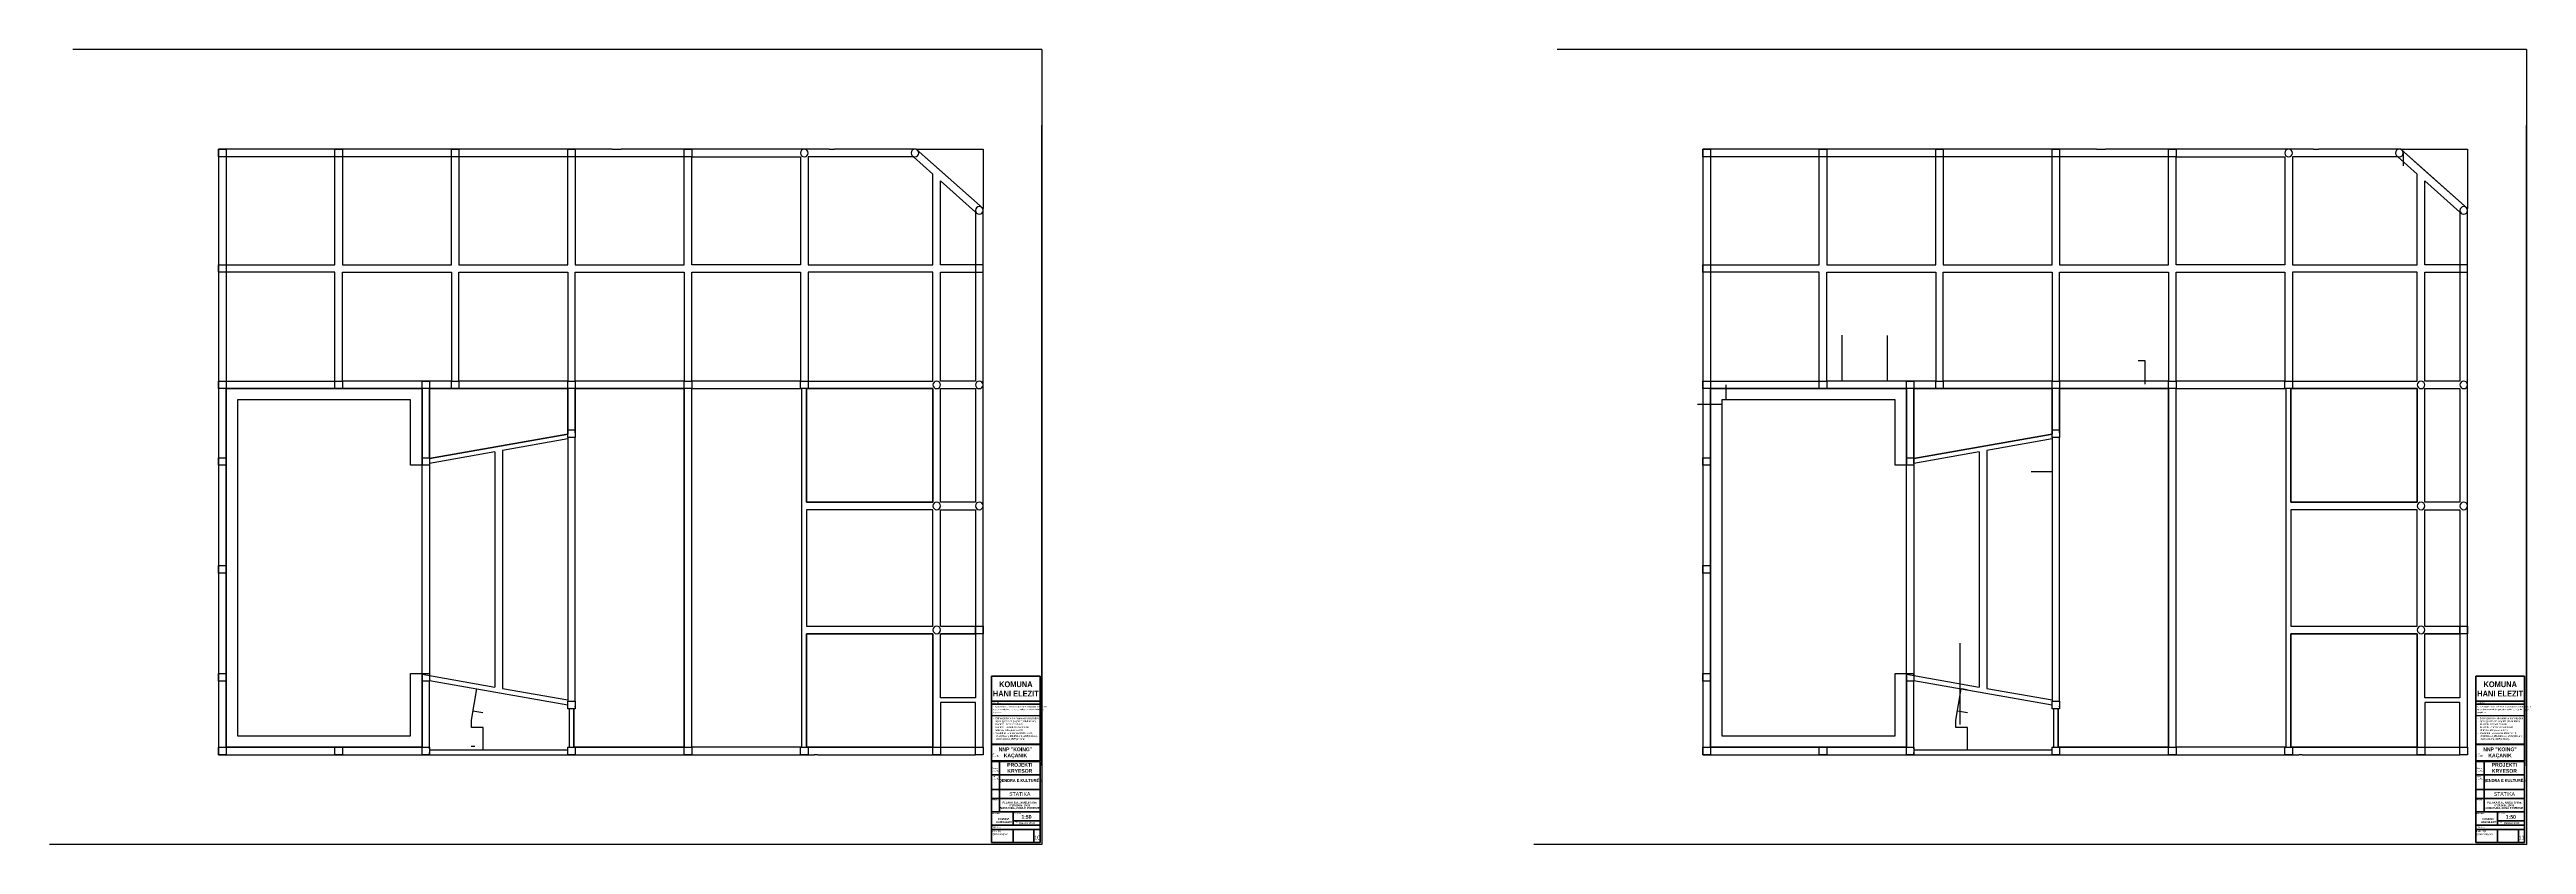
# Model space of a CAD drawing. Header units: inches. Extents: x 2803 to 15892, y -213 to 3987.
import ezdxf

# ---------------------------------------------------------------- set-up
doc = ezdxf.new("R2010")
doc.units = ezdxf.units.IN
doc.layers.add('0_Pen_No__1', color=7, linetype='Continuous', lineweight=35)
doc.layers.add('TEKSTI_Pen_No__201', color=7, linetype='Continuous', lineweight=18)
doc.layers.add('A4_OP', color=7, linetype='Continuous')
doc.styles.add('GENERATED_STYLE_1', font='ARIAL.TTF')
doc.styles.add('GENERATED_STYLE_3', font='ARIALN.TTF')
doc.styles.add('GENERATED_STYLE_4', font='ARIALNB.TTF')

msp = doc.modelspace()

# ---------------------------------------------------------------- linework, layer by layer
for p, q in [((8047, 3987), (2925, 3987)), ((8047, 3987), (8047, -213)), ((15892, 3987), (10770, 3987)), ((15892, 3987), (15892, -213)), ((8047, 202), (8047, 3587)), ((15892, 202), (15892, 3587)), ((5776, 3460), (5823, 3460)), ((6922, 3460), (6951, 3460)), ((13620, 3460), (13667, 3460)), ((14767, 3460), (14795, 3460)), ((15240, 3440), (15240, 3372)), ((12275, 2235), (12275, 2477)), ((12515, 2235), (12515, 2475)), ((13840, 2343), (13875, 2343)), ((13875, 2343), (13875, 2219)), ((7736, 2067), (7736, 2108)), ((11640, 2112), (11511, 2112)), ((11663, 2135), (11663, 2215)), ((15580, 2067), (15580, 2108)), ((5156, 1862), (5156, 618)), ((5196, 1869), (5196, 611)), ((5541, 1937), (5541, 543)), ((5581, 543), (5581, 1937)), ((13000, 1862), (13000, 618)), ((13040, 1869), (13040, 611)), ((13385, 1937), (13385, 543)), ((13425, 543), (13425, 1937)), ((4771, 690), (4771, 1790)), ((4811, 1790), (4811, 690)), ((12615, 690), (12615, 1790)), ((12655, 1800), (12655, 1826)), ((12655, 1800), (12655, 1813)), ((12655, 1790), (12655, 690)), ((13385, 1755), (13275, 1755)), ((12899, 420), (12899, 851)), ((12655, 679), (12655, 684)), ((5032, 443), (5061, 609)), ((12876, 443), (12905, 609)), ((5032, 405), (5032, 443)), ((5094, 405), (5032, 405)), ((5093, 482), (5040, 491)), ((5094, 285), (5094, 405)), ((7780, 468), (8037, 468)), ((12876, 405), (12876, 443)), ((12938, 405), (12876, 405)), ((12938, 482), (12885, 491)), ((12938, 285), (12938, 405)), ((15624, 468), (15882, 468)), ((4811, 260), (4811, 272)), ((5030, 306), (5050, 306)), ((12655, 260), (12655, 272)), ((6862, 260), (6844, 260)), ((14707, 260), (14688, 260)), ((8047, -213), (2803, -213)), ((15892, -213), (10647, -213))]:
    msp.add_line(p, q)
at = {"layer": '0_Pen_No__1', "linetype": 'Continuous'}
for p, q in [((7780, 317), (7780, 676)), ((7780, 676), (8037, 676)), ((8037, 676), (8037, 317)), ((15624, 317), (15624, 676)), ((15624, 676), (15882, 676)), ((15882, 676), (15882, 317)), ((7780, 544), (8037, 544)), ((7780, 528), (8037, 528)), ((15624, 544), (15882, 544)), ((15624, 528), (15882, 528)), ((7780, 348), (7780, 434)), ((15624, 348), (15624, 434)), ((7780, -203), (7780, 345)), ((7780, 317), (8037, 317)), ((7780, 314), (8037, 314)), ((8037, 314), (8037, 228)), ((15624, -203), (15624, 345)), ((15624, 317), (15882, 317)), ((15624, 314), (15882, 314)), ((15882, 314), (15882, 228)), ((7780, 228), (8037, 228)), ((7780, 225), (8037, 225)), ((7780, 225), (8037, 225)), ((7780, 155), (8037, 155)), ((7823, -41), (7823, 225)), ((8037, 225), (8037, -203)), ((15624, 228), (15882, 228)), ((15624, 225), (15882, 225)), ((15624, 225), (15882, 225)), ((15624, 155), (15882, 155)), ((15668, -41), (15668, 225)), ((15882, 225), (15882, -203)), ((7780, 77), (8037, 77)), ((7780, 30), (8037, 30)), ((15624, 77), (15882, 77)), ((15624, 30), (15882, 30)), ((7780, -41), (8037, -41)), ((7780, -111), (8037, -111)), ((7895, -111), (7895, -41)), ((7895, -88), (8037, -88)), ((15624, -41), (15882, -41)), ((15624, -111), (15882, -111)), ((15739, -111), (15739, -41)), ((15739, -88), (15882, -88)), ((7780, -134), (8037, -134)), ((7780, -203), (8037, -203)), ((7895, -134), (7895, -203)), ((8005, -203), (8005, -134)), ((15624, -134), (15882, -134)), ((15624, -203), (15882, -203)), ((15739, -134), (15739, -203)), ((15850, -203), (15850, -134))]:
    msp.add_line(p, q, dxfattribs=at)
at = {"layer": 'A4_OP'}
for points in [[(3696, 3460), (3736, 3460)], [(3696, 3420), (3696, 3460)], [(3696, 3460), (3736, 3460)], [(3696, 3420), (3696, 3460)], [(4331, 3460), (3696, 3460)], [(3696, 3460), (3696, 2830)], [(3736, 3420), (3696, 3420)], [(3736, 3420), (3696, 3420)], [(3736, 3460), (3736, 3420)], [(3736, 3460), (3736, 3420)], [(4311, 3420), (3736, 3420)], [(3736, 3420), (3736, 2850)], [(4311, 3420), (3736, 3420)], [(3736, 3420), (3736, 2850)], [(4311, 3460), (4351, 3460)], [(4311, 3420), (4311, 3460)], [(4311, 3460), (4351, 3460)], [(4311, 3420), (4311, 3460)], [(4311, 2850), (4311, 3420)], [(4351, 3420), (4311, 3420)], [(4351, 3420), (4311, 3420)], [(4311, 2850), (4311, 3420)], [(4946, 3460), (4331, 3460)], [(4351, 3460), (4351, 3420)], [(4351, 3460), (4351, 3420)], [(4926, 3420), (4351, 3420)], [(4351, 3420), (4351, 2850)], [(4926, 3420), (4351, 3420)], [(4351, 3420), (4351, 2850)], [(4926, 3460), (4966, 3460)], [(4926, 3420), (4926, 3460)], [(4926, 3460), (4966, 3460)], [(4926, 3420), (4926, 3460)], [(4926, 2850), (4926, 3420)], [(4966, 3420), (4926, 3420)], [(4966, 3420), (4926, 3420)], [(4926, 2850), (4926, 3420)], [(5561, 3460), (4946, 3460)], [(4966, 3460), (4966, 3420)], [(4966, 3460), (4966, 3420)], [(5541, 3420), (4966, 3420)], [(4966, 3420), (4966, 2850)], [(5541, 3420), (4966, 3420)], [(4966, 3420), (4966, 2850)], [(5541, 3460), (5581, 3460)], [(5541, 3420), (5541, 3460)], [(5541, 3460), (5581, 3460)], [(5541, 3420), (5541, 3460)], [(5541, 2850), (5541, 3420)], [(5581, 3420), (5541, 3420)], [(5581, 3420), (5541, 3420)], [(5541, 2850), (5541, 3420)], [(5776, 3460), (5561, 3460)], [(5581, 3460), (5581, 3420)], [(5581, 3460), (5581, 3420)], [(6156, 3420), (5581, 3420)], [(5581, 3420), (5581, 2850)], [(5776, 3420), (5581, 3420)], [(5581, 3420), (5581, 2850)], [(6156, 3420), (5776, 3420)], [(6176, 3460), (5823, 3460)], [(6156, 3460), (6196, 3460)], [(6156, 3420), (6156, 3460)], [(6156, 3460), (6196, 3460)], [(6156, 3420), (6156, 3460)], [(6156, 2850), (6156, 3420)], [(6196, 3420), (6156, 3420)], [(6196, 3420), (6156, 3420)], [(6156, 2850), (6156, 3420)], [(6791, 3460), (6176, 3460)], [(6196, 3460), (6196, 3420)], [(6196, 3460), (6196, 3420)], [(6196, 2850), (6196, 3420)], [(6196, 3420), (6771, 3420)], [(6196, 2850), (6196, 3420)], [(6196, 3420), (6771, 3420)], [(6771, 3420), (6771, 2850)], [(6771, 3420), (6771, 2850)], [(6922, 3460), (6791, 3460)], [(6811, 3420), (6811, 2850)], [(7368, 3420), (6811, 3420)], [(6811, 3420), (6811, 2850)], [(6951, 3420), (6811, 3420)], [(7383, 3460), (6951, 3460)], [(7368, 3420), (6951, 3420)], [(7471, 3328), (7368, 3420)], [(7471, 3328), (7368, 3420)], [(7736, 3146), (7383, 3460)], [(7383, 3460), (7736, 3460)], [(7504, 3352), (7383, 3460)], [(7736, 3460), (7736, 3146)], [(11540, 3460), (11580, 3460)], [(11540, 3420), (11540, 3460)], [(11540, 3460), (11580, 3460)], [(11540, 3420), (11540, 3460)], [(12175, 3460), (11540, 3460)], [(11540, 3460), (11540, 2830)], [(11580, 3420), (11540, 3420)], [(11580, 3420), (11540, 3420)], [(11580, 3460), (11580, 3420)], [(11580, 3460), (11580, 3420)], [(12155, 3420), (11580, 3420)], [(11580, 3420), (11580, 2850)], [(12155, 3420), (11580, 3420)], [(11580, 3420), (11580, 2850)], [(12155, 3460), (12195, 3460)], [(12155, 3420), (12155, 3460)], [(12155, 3460), (12195, 3460)], [(12155, 3420), (12155, 3460)], [(12155, 2850), (12155, 3420)], [(12195, 3420), (12155, 3420)], [(12195, 3420), (12155, 3420)], [(12155, 2850), (12155, 3420)], [(12790, 3460), (12175, 3460)], [(12195, 3460), (12195, 3420)], [(12195, 3460), (12195, 3420)], [(12770, 3420), (12195, 3420)], [(12195, 3420), (12195, 2850)], [(12770, 3420), (12195, 3420)], [(12195, 3420), (12195, 2850)], [(12770, 3460), (12810, 3460)], [(12770, 3420), (12770, 3460)], [(12770, 3460), (12810, 3460)], [(12770, 3420), (12770, 3460)], [(12770, 2850), (12770, 3420)], [(12810, 3420), (12770, 3420)], [(12810, 3420), (12770, 3420)], [(12770, 2850), (12770, 3420)], [(13405, 3460), (12790, 3460)], [(12810, 3460), (12810, 3420)], [(12810, 3460), (12810, 3420)], [(13385, 3420), (12810, 3420)], [(12810, 3420), (12810, 2850)], [(13385, 3420), (12810, 3420)], [(12810, 3420), (12810, 2850)], [(13385, 3460), (13425, 3460)], [(13385, 3420), (13385, 3460)], [(13385, 3460), (13425, 3460)], [(13385, 3420), (13385, 3460)], [(13385, 2850), (13385, 3420)], [(13425, 3420), (13385, 3420)], [(13425, 3420), (13385, 3420)], [(13385, 2850), (13385, 3420)], [(13620, 3460), (13405, 3460)], [(13425, 3460), (13425, 3420)], [(13425, 3460), (13425, 3420)], [(14000, 3420), (13425, 3420)], [(13425, 3420), (13425, 2850)], [(13620, 3420), (13425, 3420)], [(13425, 3420), (13425, 2850)], [(14000, 3420), (13620, 3420)], [(14020, 3460), (13667, 3460)], [(14000, 3460), (14040, 3460)], [(14000, 3420), (14000, 3460)], [(14000, 3460), (14040, 3460)], [(14000, 3420), (14000, 3460)], [(14000, 2850), (14000, 3420)], [(14040, 3420), (14000, 3420)], [(14040, 3420), (14000, 3420)], [(14000, 2850), (14000, 3420)], [(14635, 3460), (14020, 3460)], [(14040, 3460), (14040, 3420)], [(14040, 3460), (14040, 3420)], [(14040, 2850), (14040, 3420)], [(14040, 3420), (14615, 3420)], [(14040, 2850), (14040, 3420)], [(14040, 3420), (14615, 3420)], [(14615, 3420), (14615, 2850)], [(14615, 3420), (14615, 2850)], [(14767, 3460), (14635, 3460)], [(14655, 3420), (14655, 2850)], [(15212, 3420), (14655, 3420)], [(14655, 3420), (14655, 2850)], [(14795, 3420), (14655, 3420)], [(15228, 3460), (14795, 3460)], [(15212, 3420), (14795, 3420)], [(15315, 3328), (15212, 3420)], [(15315, 3328), (15212, 3420)], [(15580, 3146), (15228, 3460)], [(15228, 3460), (15580, 3460)], [(15348, 3352), (15228, 3460)], [(15580, 3460), (15580, 3146)], [(7471, 2850), (7471, 3328)], [(7471, 2850), (7471, 3328)], [(7736, 3146), (7504, 3352)], [(7511, 2850), (7511, 3293)], [(7511, 3293), (7696, 3128)], [(7511, 2850), (7511, 3293)], [(7511, 3293), (7696, 3128)], [(15315, 2850), (15315, 3328)], [(15315, 2850), (15315, 3328)], [(15580, 3146), (15348, 3352)], [(15355, 2850), (15355, 3293)], [(15355, 3293), (15540, 3128)], [(15355, 2850), (15355, 3293)], [(15355, 3293), (15540, 3128)], [(7736, 2830), (7736, 3146)], [(15580, 2830), (15580, 3146)], [(7696, 3128), (7696, 2850)], [(7696, 3128), (7696, 2850)], [(15540, 3128), (15540, 2850)], [(15540, 3128), (15540, 2850)], [(3696, 2850), (3736, 2850)], [(3696, 2810), (3696, 2850)], [(3696, 2850), (3736, 2850)], [(3696, 2810), (3696, 2850)], [(3696, 2830), (3696, 2215)], [(3736, 2810), (3696, 2810)], [(3736, 2810), (3696, 2810)], [(3736, 2850), (4311, 2850)], [(3736, 2850), (3736, 2810)], [(3736, 2850), (3736, 2810)], [(3736, 2850), (4311, 2850)], [(3736, 2810), (3736, 2235)], [(4311, 2810), (3736, 2810)], [(3736, 2810), (3736, 2235)], [(4311, 2810), (3736, 2810)], [(4311, 2235), (4311, 2810)], [(4311, 2235), (4311, 2810)], [(4351, 2850), (4926, 2850)], [(4351, 2850), (4926, 2850)], [(4351, 2235), (4351, 2810)], [(4351, 2810), (4926, 2810)], [(4351, 2235), (4351, 2810)], [(4351, 2810), (4926, 2810)], [(4926, 2810), (4926, 2235)], [(4926, 2810), (4926, 2235)], [(4966, 2850), (5541, 2850)], [(4966, 2850), (5541, 2850)], [(4966, 2235), (4966, 2810)], [(4966, 2810), (5541, 2810)], [(4966, 2235), (4966, 2810)], [(4966, 2810), (5541, 2810)], [(5541, 2810), (5541, 2235)], [(5541, 2810), (5541, 2235)], [(5581, 2850), (6156, 2850)], [(5581, 2850), (6156, 2850)], [(5581, 2235), (5581, 2810)], [(5581, 2810), (6156, 2810)], [(5581, 2235), (5581, 2810)], [(5581, 2810), (6156, 2810)], [(6156, 2810), (6156, 2235)], [(6156, 2810), (6156, 2235)], [(6771, 2850), (6196, 2850)], [(6771, 2850), (6196, 2850)], [(6196, 2235), (6196, 2810)], [(6196, 2810), (6771, 2810)], [(6196, 2235), (6196, 2810)], [(6196, 2810), (6771, 2810)], [(6771, 2810), (6771, 2235)], [(6771, 2810), (6771, 2235)], [(6811, 2850), (7471, 2850)], [(6811, 2850), (7471, 2850)], [(6811, 2810), (6811, 2235)], [(7471, 2810), (6811, 2810)], [(6811, 2810), (6811, 2235)], [(7471, 2810), (6811, 2810)], [(7471, 2235), (7471, 2810)], [(7471, 2235), (7471, 2810)], [(7736, 2850), (7511, 2850)], [(7736, 2850), (7511, 2850)], [(7511, 2235), (7511, 2810)], [(7511, 2810), (7736, 2810)], [(7511, 2235), (7511, 2810)], [(7511, 2810), (7736, 2810)], [(7696, 2850), (7696, 2235)], [(7696, 2850), (7696, 2235)], [(7736, 2215), (7736, 2830)], [(11540, 2850), (11580, 2850)], [(11540, 2810), (11540, 2850)], [(11540, 2850), (11580, 2850)], [(11540, 2810), (11540, 2850)], [(11540, 2830), (11540, 2215)], [(11580, 2810), (11540, 2810)], [(11580, 2810), (11540, 2810)], [(11580, 2850), (12155, 2850)], [(11580, 2850), (11580, 2810)], [(11580, 2850), (11580, 2810)], [(11580, 2850), (12155, 2850)], [(11580, 2810), (11580, 2235)], [(12155, 2810), (11580, 2810)], [(11580, 2810), (11580, 2235)], [(12155, 2810), (11580, 2810)], [(12155, 2235), (12155, 2810)], [(12155, 2235), (12155, 2810)], [(12195, 2850), (12770, 2850)], [(12195, 2850), (12770, 2850)], [(12195, 2235), (12195, 2810)], [(12195, 2810), (12770, 2810)], [(12195, 2235), (12195, 2810)], [(12195, 2810), (12770, 2810)], [(12770, 2810), (12770, 2235)], [(12770, 2810), (12770, 2235)], [(12810, 2850), (13385, 2850)], [(12810, 2850), (13385, 2850)], [(12810, 2235), (12810, 2810)], [(12810, 2810), (13385, 2810)], [(12810, 2235), (12810, 2810)], [(12810, 2810), (13385, 2810)], [(13385, 2810), (13385, 2235)], [(13385, 2810), (13385, 2235)], [(13425, 2850), (14000, 2850)], [(13425, 2850), (14000, 2850)], [(13425, 2235), (13425, 2810)], [(13425, 2810), (14000, 2810)], [(13425, 2235), (13425, 2810)], [(13425, 2810), (14000, 2810)], [(14000, 2810), (14000, 2235)], [(14000, 2810), (14000, 2235)], [(14615, 2850), (14040, 2850)], [(14615, 2850), (14040, 2850)], [(14040, 2235), (14040, 2810)], [(14040, 2810), (14615, 2810)], [(14040, 2235), (14040, 2810)], [(14040, 2810), (14615, 2810)], [(14615, 2810), (14615, 2235)], [(14615, 2810), (14615, 2235)], [(14655, 2850), (15315, 2850)], [(14655, 2850), (15315, 2850)], [(14655, 2810), (14655, 2235)], [(15315, 2810), (14655, 2810)], [(14655, 2810), (14655, 2235)], [(15315, 2810), (14655, 2810)], [(15315, 2235), (15315, 2810)], [(15315, 2235), (15315, 2810)], [(15580, 2850), (15355, 2850)], [(15580, 2850), (15355, 2850)], [(15355, 2235), (15355, 2810)], [(15355, 2810), (15580, 2810)], [(15355, 2235), (15355, 2810)], [(15355, 2810), (15580, 2810)], [(15540, 2850), (15540, 2235)], [(15540, 2850), (15540, 2235)], [(15580, 2215), (15580, 2830)], [(3696, 2235), (3736, 2235)], [(3696, 2195), (3696, 2235)], [(3696, 2235), (3736, 2235)], [(3696, 2195), (3696, 2235)], [(3736, 2235), (4311, 2235)], [(3736, 2235), (3736, 2195)], [(3736, 2235), (3736, 2195)], [(3736, 2235), (4311, 2235)], [(4311, 2235), (4351, 2235)], [(4311, 2195), (4311, 2235)], [(4311, 2235), (4351, 2235)], [(4311, 2195), (4311, 2235)], [(4926, 2235), (4351, 2235)], [(4351, 2235), (4351, 2195)], [(4351, 2235), (4351, 2195)], [(4791, 2235), (4351, 2235)], [(4771, 2235), (4811, 2235)], [(4771, 2195), (4771, 2235)], [(4771, 2235), (4811, 2235)], [(4771, 2195), (4771, 2235)], [(4926, 2235), (4791, 2235)], [(4811, 2235), (4811, 2195)], [(4811, 2235), (4811, 2195)], [(4926, 2235), (4966, 2235)], [(4926, 2195), (4926, 2235)], [(4926, 2235), (4966, 2235)], [(4926, 2195), (4926, 2235)], [(5541, 2235), (4966, 2235)], [(4966, 2235), (4966, 2195)], [(4966, 2235), (4966, 2195)], [(5541, 2235), (4966, 2235)], [(5541, 2235), (5581, 2235)], [(5541, 2195), (5541, 2235)], [(5541, 2235), (5581, 2235)], [(5541, 2195), (5541, 2235)], [(6156, 2235), (5581, 2235)], [(5581, 2235), (5581, 2195)], [(5581, 2235), (5581, 2195)], [(6156, 2235), (5581, 2235)], [(6156, 2235), (6196, 2235)], [(6156, 2195), (6156, 2235)], [(6156, 2235), (6196, 2235)], [(6156, 2195), (6156, 2235)], [(6771, 2235), (6196, 2235)], [(6196, 2235), (6196, 2195)], [(6196, 2235), (6196, 2195)], [(6771, 2235), (6196, 2235)], [(6771, 2235), (6811, 2235)], [(6771, 2195), (6771, 2235)], [(6771, 2235), (6811, 2235)], [(6771, 2195), (6771, 2235)], [(6811, 2235), (7471, 2235)], [(6811, 2235), (6811, 2195)], [(6811, 2235), (6811, 2195)], [(6811, 2235), (7471, 2235)], [(7696, 2235), (7511, 2235)], [(7696, 2235), (7511, 2235)], [(11540, 2235), (11580, 2235)], [(11540, 2195), (11540, 2235)], [(11540, 2235), (11580, 2235)], [(11540, 2195), (11540, 2235)], [(11580, 2235), (12155, 2235)], [(11580, 2235), (11580, 2195)], [(11580, 2235), (11580, 2195)], [(11580, 2235), (12155, 2235)], [(12155, 2235), (12195, 2235)], [(12155, 2195), (12155, 2235)], [(12155, 2235), (12195, 2235)], [(12155, 2195), (12155, 2235)], [(12770, 2235), (12195, 2235)], [(12195, 2235), (12195, 2195)], [(12195, 2235), (12195, 2195)], [(12635, 2235), (12195, 2235)], [(12615, 2235), (12655, 2235)], [(12615, 2195), (12615, 2235)], [(12615, 2235), (12655, 2235)], [(12615, 2195), (12615, 2235)], [(12770, 2235), (12635, 2235)], [(12655, 2235), (12655, 2195)], [(12655, 2235), (12655, 2195)], [(12770, 2235), (12810, 2235)], [(12770, 2195), (12770, 2235)], [(12770, 2235), (12810, 2235)], [(12770, 2195), (12770, 2235)], [(13385, 2235), (12810, 2235)], [(12810, 2235), (12810, 2195)], [(12810, 2235), (12810, 2195)], [(13385, 2235), (12810, 2235)], [(13385, 2235), (13425, 2235)], [(13385, 2195), (13385, 2235)], [(13385, 2235), (13425, 2235)], [(13385, 2195), (13385, 2235)], [(14000, 2235), (13425, 2235)], [(13425, 2235), (13425, 2195)], [(13425, 2235), (13425, 2195)], [(14000, 2235), (13425, 2235)], [(14000, 2235), (14040, 2235)], [(14000, 2195), (14000, 2235)], [(14000, 2235), (14040, 2235)], [(14000, 2195), (14000, 2235)], [(14615, 2235), (14040, 2235)], [(14040, 2235), (14040, 2195)], [(14040, 2235), (14040, 2195)], [(14615, 2235), (14040, 2235)], [(14615, 2235), (14655, 2235)], [(14615, 2195), (14615, 2235)], [(14615, 2235), (14655, 2235)], [(14615, 2195), (14615, 2235)], [(14655, 2235), (15315, 2235)], [(14655, 2235), (14655, 2195)], [(14655, 2235), (14655, 2195)], [(14655, 2235), (15315, 2235)], [(15540, 2235), (15355, 2235)], [(15540, 2235), (15355, 2235)], [(3696, 2215), (3696, 260)], [(3736, 2195), (3696, 2195)], [(3736, 2195), (3696, 2195)], [(3736, 300), (3736, 2195)], [(3736, 2195), (4771, 2195)], [(4331, 2195), (3736, 2195)], [(3736, 2195), (3736, 300)], [(4711, 2135), (3796, 2135)], [(3796, 2135), (3796, 360)], [(4351, 2195), (4311, 2195)], [(4351, 2195), (4311, 2195)], [(4771, 2195), (4331, 2195)], [(4711, 1790), (4711, 2135)], [(4771, 2195), (4771, 1790)], [(4811, 2195), (4771, 2195)], [(4811, 2195), (4771, 2195)], [(4771, 1793), (4771, 2195)], [(4811, 1826), (4811, 2195)], [(4811, 2195), (5541, 2195)], [(4946, 2195), (4811, 2195)], [(4811, 2195), (4811, 1826)], [(4966, 2195), (4926, 2195)], [(4966, 2195), (4926, 2195)], [(5541, 2195), (4946, 2195)], [(5541, 2195), (5541, 1955)], [(5581, 2195), (5541, 2195)], [(5581, 2195), (5541, 2195)], [(5541, 1955), (5541, 2195)], [(5581, 1962), (5581, 2195)], [(5581, 2195), (6156, 2195)], [(6156, 2195), (5581, 2195)], [(5581, 2195), (5581, 1962)], [(6156, 2195), (6156, 300)], [(6196, 2195), (6156, 2195)], [(6196, 2195), (6156, 2195)], [(6156, 300), (6156, 2195)], [(6196, 2195), (6778, 2195)], [(6196, 300), (6196, 2195)], [(6196, 300), (6196, 2195)], [(6196, 2195), (6778, 2195)], [(6811, 2195), (6771, 2195)], [(6811, 2195), (6771, 2195)], [(6778, 1575), (6778, 2195)], [(6803, 2195), (7471, 2195)], [(6803, 1595), (6803, 2195)], [(6803, 2195), (6803, 1999)], [(7471, 2195), (6803, 2195)], [(7471, 2195), (7471, 1595)], [(7471, 1595), (7471, 2195)], [(7511, 1595), (7511, 2195)], [(7511, 2195), (7696, 2195)], [(7511, 1595), (7511, 2195)], [(7511, 2195), (7696, 2195)], [(7696, 2195), (7696, 1595)], [(7696, 2195), (7696, 2108)], [(7696, 2108), (7696, 1595)], [(7736, 2108), (7736, 2215)], [(11540, 2215), (11540, 260)], [(11580, 2195), (11540, 2195)], [(11580, 2195), (11540, 2195)], [(11580, 300), (11580, 2195)], [(11580, 2195), (12615, 2195)], [(12175, 2195), (11580, 2195)], [(11580, 2195), (11580, 300)], [(12555, 2135), (11640, 2135)], [(11640, 2135), (11640, 360)], [(12195, 2195), (12155, 2195)], [(12195, 2195), (12155, 2195)], [(12615, 2195), (12175, 2195)], [(12555, 1790), (12555, 2135)], [(12615, 2195), (12615, 1790)], [(12655, 2195), (12615, 2195)], [(12655, 2195), (12615, 2195)], [(12615, 1793), (12615, 2195)], [(12655, 1826), (12655, 2195)], [(12655, 2195), (13385, 2195)], [(12790, 2195), (12655, 2195)], [(12655, 2195), (12655, 1826)], [(12810, 2195), (12770, 2195)], [(12810, 2195), (12770, 2195)], [(13385, 2195), (12790, 2195)], [(13385, 2195), (13385, 1955)], [(13425, 2195), (13385, 2195)], [(13425, 2195), (13385, 2195)], [(13385, 1955), (13385, 2195)], [(13425, 1962), (13425, 2195)], [(13425, 2195), (14000, 2195)], [(14000, 2195), (13425, 2195)], [(13425, 2195), (13425, 1962)], [(14000, 2195), (14000, 300)], [(14040, 2195), (14000, 2195)], [(14040, 2195), (14000, 2195)], [(14000, 300), (14000, 2195)], [(14040, 2195), (14622, 2195)], [(14040, 300), (14040, 2195)], [(14040, 300), (14040, 2195)], [(14040, 2195), (14622, 2195)], [(14655, 2195), (14615, 2195)], [(14655, 2195), (14615, 2195)], [(14622, 1575), (14622, 2195)], [(14647, 2195), (15315, 2195)], [(14647, 1595), (14647, 2195)], [(14647, 2195), (14647, 1999)], [(15315, 2195), (14647, 2195)], [(15315, 2195), (15315, 1595)], [(15315, 1595), (15315, 2195)], [(15355, 1595), (15355, 2195)], [(15355, 2195), (15540, 2195)], [(15355, 1595), (15355, 2195)], [(15355, 2195), (15540, 2195)], [(15540, 2195), (15540, 1595)], [(15540, 2195), (15540, 2108)], [(15540, 2108), (15540, 1595)], [(15580, 2108), (15580, 2215)], [(5541, 1977), (5581, 1977)], [(5541, 1977), (5581, 1977)], [(5541, 1937), (5541, 1977)], [(5541, 1937), (5541, 1966)], [(5581, 1977), (5581, 1937)], [(5581, 1966), (5581, 1937)], [(6803, 1999), (6803, 1595)], [(7736, 1575), (7736, 2067)], [(13385, 1977), (13425, 1977)], [(13385, 1977), (13425, 1977)], [(13385, 1937), (13385, 1977)], [(13385, 1937), (13385, 1966)], [(13425, 1977), (13425, 1937)], [(13425, 1966), (13425, 1937)], [(14647, 1999), (14647, 1595)], [(15580, 1575), (15580, 2067)], [(5541, 1955), (4811, 1826)], [(4811, 1826), (5541, 1955)], [(5156, 1862), (4811, 1800)], [(5541, 1930), (5196, 1869)], [(5581, 1937), (5541, 1937)], [(5581, 1937), (5541, 1937)], [(13385, 1955), (12655, 1826)], [(12655, 1826), (13385, 1955)], [(13000, 1862), (12655, 1800)], [(13385, 1930), (13040, 1869)], [(13425, 1937), (13385, 1937)], [(13425, 1937), (13385, 1937)], [(3696, 1830), (3736, 1830)], [(3696, 1790), (3696, 1830)], [(3696, 1830), (3736, 1830)], [(3696, 1790), (3696, 1830)], [(3736, 1790), (3696, 1790)], [(3736, 1790), (3696, 1790)], [(3736, 1830), (3736, 1790)], [(3736, 1830), (3736, 1790)], [(4771, 1790), (4711, 1790)], [(4771, 1830), (4811, 1830)], [(4771, 1790), (4771, 1830)], [(4771, 1830), (4811, 1830)], [(4771, 1790), (4771, 1830)], [(4811, 1790), (4771, 1790)], [(4811, 1790), (4771, 1790)], [(4811, 1830), (4811, 1790)], [(4811, 1830), (4811, 1790)], [(11540, 1830), (11580, 1830)], [(11540, 1790), (11540, 1830)], [(11540, 1830), (11580, 1830)], [(11540, 1790), (11540, 1830)], [(11580, 1790), (11540, 1790)], [(11580, 1790), (11540, 1790)], [(11580, 1830), (11580, 1790)], [(11580, 1830), (11580, 1790)], [(12615, 1790), (12555, 1790)], [(12615, 1830), (12655, 1830)], [(12615, 1790), (12615, 1830)], [(12615, 1830), (12655, 1830)], [(12615, 1790), (12615, 1830)], [(12655, 1790), (12615, 1790)], [(12655, 1790), (12615, 1790)], [(12655, 1830), (12655, 1790)], [(12655, 1830), (12655, 1790)], [(6778, 920), (6778, 1575)], [(7471, 1595), (6803, 1595)], [(6803, 1595), (7471, 1595)], [(7696, 1595), (7511, 1595)], [(7696, 1595), (7511, 1595)], [(7736, 750), (7736, 1575)], [(14622, 920), (14622, 1575)], [(15315, 1595), (14647, 1595)], [(14647, 1595), (15315, 1595)], [(15540, 1595), (15355, 1595)], [(15540, 1595), (15355, 1595)], [(15580, 750), (15580, 1575)], [(7471, 1555), (6803, 1555)], [(6803, 1555), (6803, 940)], [(7471, 1555), (6803, 1555)], [(6803, 1555), (6803, 940)], [(7471, 940), (7471, 1555)], [(7471, 940), (7471, 1555)], [(7511, 1405), (7511, 1555)], [(7511, 1555), (7696, 1555)], [(7511, 940), (7511, 1555)], [(7511, 1555), (7696, 1555)], [(7696, 1555), (7696, 1405)], [(7696, 1555), (7696, 562)], [(15315, 1555), (14647, 1555)], [(14647, 1555), (14647, 940)], [(15315, 1555), (14647, 1555)], [(14647, 1555), (14647, 940)], [(15315, 940), (15315, 1555)], [(15315, 940), (15315, 1555)], [(15355, 1405), (15355, 1555)], [(15355, 1555), (15540, 1555)], [(15355, 940), (15355, 1555)], [(15355, 1555), (15540, 1555)], [(15540, 1555), (15540, 1405)], [(15540, 1555), (15540, 562)], [(3696, 1260), (3736, 1260)], [(3696, 1220), (3696, 1260)], [(3696, 1260), (3736, 1260)], [(3696, 1220), (3696, 1260)], [(3736, 1220), (3696, 1220)], [(3736, 1220), (3696, 1220)], [(3736, 1260), (3736, 1220)], [(3736, 1260), (3736, 1220)], [(11540, 1260), (11580, 1260)], [(11540, 1220), (11540, 1260)], [(11540, 1260), (11580, 1260)], [(11540, 1220), (11540, 1260)], [(11580, 1220), (11540, 1220)], [(11580, 1220), (11540, 1220)], [(11580, 1260), (11580, 1220)], [(11580, 1260), (11580, 1220)], [(6778, 300), (6778, 920)], [(6803, 940), (7471, 940)], [(6803, 940), (7471, 940)], [(7511, 940), (7696, 940)], [(7511, 940), (7696, 940)], [(7696, 940), (7736, 940)], [(7696, 900), (7696, 940)], [(7696, 940), (7736, 940)], [(7696, 900), (7696, 940)], [(7736, 940), (7736, 900)], [(7736, 940), (7736, 900)], [(14622, 300), (14622, 920)], [(14647, 940), (15315, 940)], [(14647, 940), (15315, 940)], [(15355, 940), (15540, 940)], [(15355, 940), (15540, 940)], [(15540, 940), (15580, 940)], [(15540, 900), (15540, 940)], [(15540, 940), (15580, 940)], [(15540, 900), (15540, 940)], [(15580, 940), (15580, 900)], [(15580, 940), (15580, 900)], [(6803, 300), (6803, 900)], [(6803, 900), (7471, 900)], [(6803, 900), (6803, 481)], [(7471, 900), (6803, 900)], [(7471, 900), (7471, 300)], [(7471, 750), (7471, 900)], [(7696, 900), (7511, 900)], [(7511, 562), (7511, 900)], [(7511, 900), (7696, 900)], [(7736, 900), (7696, 900)], [(7736, 900), (7696, 900)], [(14647, 300), (14647, 900)], [(14647, 900), (15315, 900)], [(15315, 900), (14647, 900)], [(14647, 900), (14647, 481)], [(15315, 900), (15315, 300)], [(15315, 750), (15315, 900)], [(15355, 900), (15540, 900)], [(15540, 900), (15355, 900)], [(15355, 562), (15355, 900)], [(15580, 900), (15540, 900)], [(15580, 900), (15540, 900)], [(3696, 690), (3736, 690)], [(3696, 650), (3696, 690)], [(3696, 690), (3736, 690)], [(3696, 650), (3696, 690)], [(3736, 690), (3736, 650)], [(3736, 690), (3736, 650)], [(4711, 360), (4711, 690)], [(4711, 690), (4771, 690)], [(4771, 690), (4771, 300)], [(4771, 690), (4811, 690)], [(4771, 650), (4771, 690)], [(4771, 690), (4811, 690)], [(4771, 650), (4771, 690)], [(4771, 300), (4771, 686)], [(4771, 686), (5156, 618)], [(4811, 690), (4811, 650)], [(4811, 690), (4811, 650)], [(7471, 550), (7471, 750)], [(7511, 762), (7511, 762)], [(7736, 550), (7736, 750)], [(11540, 690), (11580, 690)], [(11540, 650), (11540, 690)], [(11540, 690), (11580, 690)], [(11540, 650), (11540, 690)], [(11580, 690), (11580, 650)], [(11580, 690), (11580, 650)], [(12555, 360), (12555, 690)], [(12555, 690), (12615, 690)], [(12615, 690), (12615, 300)], [(12615, 690), (12655, 690)], [(12615, 650), (12615, 690)], [(12615, 690), (12655, 690)], [(12615, 650), (12615, 690)], [(12615, 300), (12615, 686)], [(12615, 686), (13000, 618)], [(12655, 690), (12655, 650)], [(12655, 690), (12655, 650)], [(15315, 550), (15315, 750)], [(15355, 762), (15355, 762)], [(15580, 550), (15580, 750)], [(3736, 650), (3696, 650)], [(3736, 650), (3696, 650)], [(4811, 650), (4771, 650)], [(4811, 650), (4771, 650)], [(4811, 292), (4811, 653)], [(4811, 653), (5541, 524)], [(5196, 611), (5541, 550)], [(5541, 543), (5581, 543)], [(5541, 503), (5541, 543)], [(5541, 543), (5581, 543)], [(5541, 503), (5541, 543)], [(5581, 543), (5581, 503)], [(5581, 543), (5581, 503)], [(7471, 300), (7471, 550)], [(7696, 562), (7511, 562)], [(7696, 562), (7511, 562)], [(7696, 537), (7511, 537)], [(7511, 537), (7511, 300)], [(7696, 300), (7696, 537)], [(7736, 300), (7736, 550)], [(11580, 650), (11540, 650)], [(11580, 650), (11540, 650)], [(12655, 650), (12615, 650)], [(12655, 650), (12615, 650)], [(12655, 292), (12655, 653)], [(12655, 653), (13385, 524)], [(12937, 604), (12906, 609)], [(13040, 611), (13385, 550)], [(13385, 543), (13425, 543)], [(13385, 503), (13385, 543)], [(13385, 543), (13425, 543)], [(13385, 503), (13385, 543)], [(13425, 543), (13425, 503)], [(13425, 543), (13425, 503)], [(15315, 300), (15315, 550)], [(15540, 562), (15355, 562)], [(15540, 562), (15355, 562)], [(15540, 537), (15355, 537)], [(15355, 537), (15355, 300)], [(15540, 300), (15540, 537)], [(15580, 300), (15580, 550)], [(5581, 503), (5541, 503)], [(5581, 503), (5541, 503)], [(5548, 503), (5548, 300)], [(5573, 300), (5573, 503)], [(5573, 503), (5573, 300)], [(5581, 514), (5581, 517)], [(6803, 481), (6803, 300)], [(13425, 503), (13385, 503)], [(13425, 503), (13385, 503)], [(13392, 503), (13392, 300)], [(13417, 300), (13417, 503)], [(13417, 503), (13417, 300)], [(13425, 514), (13425, 517)], [(14647, 481), (14647, 300)], [(3696, 300), (3736, 300)], [(3696, 260), (3696, 300)], [(3696, 300), (3736, 300)], [(3696, 260), (3696, 300)], [(4771, 300), (3736, 300)], [(3736, 300), (3736, 260)], [(3736, 300), (3736, 260)], [(3736, 300), (4771, 300)], [(3796, 360), (4711, 360)], [(4311, 300), (4351, 300)], [(4311, 260), (4311, 300)], [(4311, 300), (4351, 300)], [(4311, 260), (4311, 300)], [(4351, 300), (4351, 260)], [(4351, 300), (4351, 260)], [(4771, 300), (4811, 300)], [(4771, 260), (4771, 300)], [(4771, 300), (4811, 300)], [(4771, 260), (4771, 300)], [(4811, 300), (4811, 260)], [(4811, 300), (4811, 260)], [(5541, 285), (4811, 285)], [(5541, 300), (5581, 300)], [(5541, 260), (5541, 300)], [(5541, 300), (5581, 300)], [(5541, 260), (5541, 300)], [(6156, 300), (5573, 300)], [(5573, 300), (6156, 300)], [(5581, 300), (5581, 260)], [(5581, 300), (5581, 260)], [(6156, 300), (6196, 300)], [(6156, 260), (6156, 300)], [(6156, 300), (6196, 300)], [(6156, 260), (6156, 300)], [(6778, 300), (6196, 300)], [(6196, 300), (6196, 260)], [(6196, 300), (6196, 260)], [(6778, 300), (6196, 300)], [(6771, 300), (6811, 300)], [(6771, 260), (6771, 300)], [(6771, 300), (6811, 300)], [(6771, 260), (6771, 300)], [(7471, 300), (6803, 300)], [(6803, 300), (6862, 300)], [(6811, 300), (6811, 260)], [(6811, 300), (6811, 260)], [(6862, 300), (7471, 300)], [(7471, 300), (7511, 300)], [(7471, 260), (7471, 300)], [(7471, 300), (7511, 300)], [(7471, 260), (7471, 300)], [(7511, 300), (7511, 260)], [(7511, 300), (7511, 260)], [(7511, 300), (7696, 300)], [(7696, 300), (7736, 300)], [(7696, 260), (7696, 300)], [(7696, 300), (7736, 300)], [(7696, 260), (7696, 300)], [(7736, 300), (7736, 260)], [(7736, 300), (7736, 260)], [(11540, 300), (11580, 300)], [(11540, 260), (11540, 300)], [(11540, 300), (11580, 300)], [(11540, 260), (11540, 300)], [(12615, 300), (11580, 300)], [(11580, 300), (11580, 260)], [(11580, 300), (11580, 260)], [(11580, 300), (12615, 300)], [(11640, 360), (12555, 360)], [(12155, 300), (12195, 300)], [(12155, 260), (12155, 300)], [(12155, 300), (12195, 300)], [(12155, 260), (12155, 300)], [(12195, 300), (12195, 260)], [(12195, 300), (12195, 260)], [(12615, 300), (12655, 300)], [(12615, 260), (12615, 300)], [(12615, 300), (12655, 300)], [(12615, 260), (12615, 300)], [(12655, 300), (12655, 260)], [(12655, 300), (12655, 260)], [(13385, 285), (12655, 285)], [(13385, 300), (13425, 300)], [(13385, 260), (13385, 300)], [(13385, 300), (13425, 300)], [(13385, 260), (13385, 300)], [(14000, 300), (13417, 300)], [(13417, 300), (14000, 300)], [(13425, 300), (13425, 260)], [(13425, 300), (13425, 260)], [(14000, 300), (14040, 300)], [(14000, 260), (14000, 300)], [(14000, 300), (14040, 300)], [(14000, 260), (14000, 300)], [(14622, 300), (14040, 300)], [(14040, 300), (14040, 260)], [(14040, 300), (14040, 260)], [(14622, 300), (14040, 300)], [(14615, 300), (14655, 300)], [(14615, 260), (14615, 300)], [(14615, 300), (14655, 300)], [(14615, 260), (14615, 300)], [(15315, 300), (14647, 300)], [(14647, 300), (14707, 300)], [(14655, 300), (14655, 260)], [(14655, 300), (14655, 260)], [(14707, 300), (15315, 300)], [(15315, 300), (15355, 300)], [(15315, 260), (15315, 300)], [(15315, 300), (15355, 300)], [(15315, 260), (15315, 300)], [(15355, 300), (15355, 260)], [(15355, 300), (15355, 260)], [(15355, 300), (15540, 300)], [(15540, 300), (15580, 300)], [(15540, 260), (15540, 300)], [(15540, 300), (15580, 300)], [(15540, 260), (15540, 300)], [(15580, 300), (15580, 260)], [(15580, 300), (15580, 260)], [(3736, 260), (3696, 260)], [(3736, 260), (3696, 260)], [(3696, 260), (4791, 260)], [(4351, 260), (4311, 260)], [(4351, 260), (4311, 260)], [(4811, 260), (4771, 260)], [(4811, 260), (4771, 260)], [(4791, 260), (5561, 260)], [(5581, 260), (5541, 260)], [(5581, 260), (5541, 260)], [(5561, 260), (6176, 260)], [(6196, 260), (6156, 260)], [(6196, 260), (6156, 260)], [(6176, 260), (6791, 260)], [(6811, 260), (6771, 260)], [(6811, 260), (6771, 260)], [(6791, 260), (6844, 260)], [(6862, 260), (7491, 260)], [(7511, 260), (7471, 260)], [(7511, 260), (7471, 260)], [(7491, 260), (7696, 260)], [(7736, 260), (7696, 260)], [(7736, 260), (7696, 260)], [(11580, 260), (11540, 260)], [(11580, 260), (11540, 260)], [(11540, 260), (12635, 260)], [(12195, 260), (12155, 260)], [(12195, 260), (12155, 260)], [(12655, 260), (12615, 260)], [(12655, 260), (12615, 260)], [(12635, 260), (13405, 260)], [(13425, 260), (13385, 260)], [(13425, 260), (13385, 260)], [(13405, 260), (14020, 260)], [(14040, 260), (14000, 260)], [(14040, 260), (14000, 260)], [(14020, 260), (14635, 260)], [(14655, 260), (14615, 260)], [(14655, 260), (14615, 260)], [(14635, 260), (14688, 260)], [(14707, 260), (15335, 260)], [(15355, 260), (15315, 260)], [(15355, 260), (15315, 260)], [(15335, 260), (15540, 260)], [(15580, 260), (15540, 260)], [(15580, 260), (15540, 260)]]:
    msp.add_lwpolyline(points, dxfattribs=at)
for points in [[(6811, 3440, 1), (6771, 3440)], [(6811, 3440, 1), (6771, 3440)], [(6771, 3440, 1), (6811, 3440)], [(6771, 3440, 1), (6811, 3440)], [(7396, 3440, 1), (7356, 3440)], [(7396, 3440, 1), (7356, 3440)], [(7356, 3440, 1), (7396, 3440)], [(7356, 3440, 1), (7396, 3440)], [(14655, 3440, 1), (14615, 3440)], [(14655, 3440, 1), (14615, 3440)], [(14615, 3440, 1), (14655, 3440)], [(14615, 3440, 1), (14655, 3440)], [(15240, 3440, 1), (15200, 3440)], [(15240, 3440, 1), (15200, 3440)], [(15200, 3440, 1), (15240, 3440)], [(15200, 3440, 1), (15240, 3440)], [(7736, 3137, 1), (7696, 3137)], [(7736, 3137, 1), (7696, 3137)], [(15580, 3137, 1), (15540, 3137)], [(15580, 3137, 1), (15540, 3137)], [(7696, 3137, 1), (7736, 3137)], [(7696, 3137, 1), (7736, 3137)], [(15540, 3137, 1), (15580, 3137)], [(15540, 3137, 1), (15580, 3137)], [(7511, 2215, 1), (7471, 2215)], [(7511, 2215, 1), (7471, 2215)], [(7736, 2215, 1), (7696, 2215)], [(7736, 2215, 1), (7696, 2215)], [(15355, 2215, 1), (15315, 2215)], [(15355, 2215, 1), (15315, 2215)], [(15580, 2215, 1), (15540, 2215)], [(15580, 2215, 1), (15540, 2215)], [(7471, 2215, 1), (7511, 2215)], [(7471, 2215, 1), (7511, 2215)], [(7696, 2215, 1), (7736, 2215)], [(7696, 2215, 1), (7736, 2215)], [(15315, 2215, 1), (15355, 2215)], [(15315, 2215, 1), (15355, 2215)], [(15540, 2215, 1), (15580, 2215)], [(15540, 2215, 1), (15580, 2215)], [(7511, 1575, 1), (7471, 1575)], [(7511, 1575, 1), (7471, 1575)], [(7471, 1575, 1), (7511, 1575)], [(7471, 1575, 1), (7511, 1575)], [(7736, 1575, 1), (7696, 1575)], [(7736, 1575, 1), (7696, 1575)], [(7696, 1575, 1), (7736, 1575)], [(7696, 1575, 1), (7736, 1575)], [(15355, 1575, 1), (15315, 1575)], [(15355, 1575, 1), (15315, 1575)], [(15315, 1575, 1), (15355, 1575)], [(15315, 1575, 1), (15355, 1575)], [(15580, 1575, 1), (15540, 1575)], [(15580, 1575, 1), (15540, 1575)], [(15540, 1575, 1), (15580, 1575)], [(15540, 1575, 1), (15580, 1575)], [(7511, 920, 1), (7471, 920)], [(7511, 920, 1), (7471, 920)], [(7471, 920, 1), (7511, 920)], [(7471, 920, 1), (7511, 920)], [(15355, 920, 1), (15315, 920)], [(15355, 920, 1), (15315, 920)], [(15315, 920, 1), (15355, 920)], [(15315, 920, 1), (15355, 920)]]:
    msp.add_lwpolyline(points, format="xyb", dxfattribs=at)

# ---------------------------------------------------------------- texts
at = {"layer": '0_Pen_No__1', "linetype": 'Continuous'}
for s, insert, char_height, attachment_point, style in [('\\A1;Vërejtje:', (7788, 540), 7.81, 1, 'GENERATED_STYLE_3'), ('\\A1;Vërejtje:', (15633, 540), 7.81, 1, 'GENERATED_STYLE_3'), ('\\A1;Përshkrimi:', (7782, 26), 7.03, 1, 'GENERATED_STYLE_3'), ('\\A1;STATIKA', (7930, 63), 19.53, 2, 'GENERATED_STYLE_3'), ('\\A1;Përshkrimi:', (15626, 26), 7.03, 1, 'GENERATED_STYLE_3'), ('\\A1;STATIKA', (15775, 63), 19.53, 2, 'GENERATED_STYLE_3'), ('\\A1;Investues: ', (7782, -45), 7.03, 1, 'GENERATED_STYLE_3'), ('\\A1;Projektues: ', (7782, -117), 7.03, 1, 'GENERATED_STYLE_3'), ('\\A1;\\pi-24.727;KOMUNA \\P\\pi-33.963;HANI ELEZIT', (7839, -74), 9.77, 1, 'GENERATED_STYLE_4'), ('\\A1;Përpjesa:', (7897, -45), 7.03, 1, 'GENERATED_STYLE_3'), ('\\A1;Data: ', (7897, -92), 7.03, 1, 'GENERATED_STYLE_3'), ('\\A1;Qershor 2019', (7968, -95), 9.77, 2, 'GENERATED_STYLE_3'), ('\\A1;1:50', (7965, -58), 19.5, 2, 'GENERATED_STYLE_4'), ('\\A1;Investues: ', (15626, -45), 7.03, 1, 'GENERATED_STYLE_3'), ('\\A1;Projektues: ', (15626, -117), 7.03, 1, 'GENERATED_STYLE_3'), ('\\A1;\\pi-24.727;KOMUNA \\P\\pi-33.963;HANI ELEZIT', (15684, -74), 9.77, 1, 'GENERATED_STYLE_4'), ('\\A1;Përpjesa:', (15741, -45), 7.03, 1, 'GENERATED_STYLE_3'), ('\\A1;Data: ', (15741, -92), 7.03, 1, 'GENERATED_STYLE_3'), ('\\A1;Qershor 2019', (15813, -95), 9.77, 2, 'GENERATED_STYLE_3'), ('\\A1;1:50', (15809, -58), 19.5, 2, 'GENERATED_STYLE_4'), ('\\A1;10', (8022, -167), 20, 2, 'GENERATED_STYLE_3'), ('\\A1;11', (15866, -167), 20, 2, 'GENERATED_STYLE_3')]:
    msp.add_mtext(s, dxfattribs=dict(at, insert=insert, char_height=char_height, attachment_point=attachment_point, style=style))
for s, insert, char_height, width, attachment_point, line_spacing_factor, style in [('\\A1;KOMUNA HANI ELEZIT', (7909, 648), 30, 214.05, 2, 0.984903, 'GENERATED_STYLE_4'), ('\\A1;KOMUNA HANI ELEZIT', (15753, 648), 30, 214.05, 2, 0.984903, 'GENERATED_STYLE_4'), ('\\A1;1.  Ndërmarrësi duhet ti vërtetojë të gjitha dimensionet dhe konditat në shesh të ndërtimit dhe për çdo ndryshim duhet të informohet projektuesi. ', (7787, 518), 7.031, 245.92, 1, 1.261061, 'GENERATED_STYLE_3'), ('\\A1;1.  Ndërmarrësi duhet ti vërtetojë të gjitha dimensionet dhe konditat në shesh të ndërtimit dhe për çdo ndryshim duhet të informohet projektuesi. ', (15632, 518), 7.031, 245.92, 1, 1.261061, 'GENERATED_STYLE_3'), ('\\A1;Emri i\\Pprojektit:', (7782, 270), 7.03, 67.54, 1, 0.996607, 'GENERATED_STYLE_3'), ('\\A1;NNP "KOING"\\PKAÇANIK', (7907, 299), 19.53, 214.05, 2, 0.984903, 'GENERATED_STYLE_4'), ('\\A1;Emri i\\Pprojektit:', (15626, 270), 7.03, 67.54, 1, 0.996607, 'GENERATED_STYLE_3'), ('\\A1;NNP "KOING"\\PKAÇANIK', (15752, 299), 19.53, 214.05, 2, 0.984903, 'GENERATED_STYLE_4'), ('\\A1;Faza e \\Pprojektit:', (7782, 192), 7.03, 67.54, 1, 0.996607, 'GENERATED_STYLE_3'), ('\\A1;Lloji i \\Pprojektit:', (7782, 150), 7.03, 67.54, 1, 0.996607, 'GENERATED_STYLE_3'), ('\\A1;QENDRA E KULTURËS', (7932, 132), 15, 214.05, 2, 0.984903, 'GENERATED_STYLE_4'), ('\\A1;PROJEKTI KRYESOR', (7930, 217), 19.53, 214.05, 2, 0.984903, 'GENERATED_STYLE_4'), ('\\A1;Faza e \\Pprojektit:', (15626, 192), 7.03, 67.54, 1, 0.996607, 'GENERATED_STYLE_3'), ('\\A1;Lloji i \\Pprojektit:', (15626, 150), 7.03, 67.54, 1, 0.996607, 'GENERATED_STYLE_3'), ('\\A1;QENDRA E KULTURËS', (15776, 132), 15, 214.05, 2, 0.984903, 'GENERATED_STYLE_4'), ('\\A1;PROJEKTI KRYESOR', (15775, 217), 19.53, 214.05, 2, 0.984903, 'GENERATED_STYLE_4'), ('\\A1;PLLAKA B.A., NIVELI 9.40m\\Pd=20.00cm, 15cm\\PARMATURA, ZONA E POSHTME', (7929, 13), 10, 227.82, 2, 0.8554, 'GENERATED_STYLE_4'), ('\\A1;PLLAKA B.A., NIVELI 9.40m\\Pd=20.0cm, 15cm\\PARMATURA, ZONA E EPËRME', (15774, 13), 10, 227.82, 2, 0.8554, 'GENERATED_STYLE_4'), ('\\A1;inxh. dipl. \\PQamil Stagova', (7783, -139), 9.37, 167.02, 1, 0.98645, 'GENERATED_STYLE_3'), ('\\A1;inxh. dipl. \\PQamil Stagova', (15628, -139), 9.37, 167.02, 1, 0.98645, 'GENERATED_STYLE_3')]:
    msp.add_mtext(s, dxfattribs=dict(at, insert=insert, char_height=char_height, width=width, attachment_point=attachment_point, line_spacing_factor=line_spacing_factor, style=style))
at = {"layer": 'TEKSTI_Pen_No__201', "linetype": 'Continuous', "char_height": 9.37, "attachment_point": 1, "style": 'GENERATED_STYLE_1'}
for insert in [(7790, 458), (15634, 458)]:
    msp.add_mtext('-  Dimensionet e elementeve konstruktive\\P   sipas pjesës së projektit (Arkitektura)\\P-  Kualiteti i betonit C25/30\\P-  Kualiteti i armatures S400/500\\P-  Shtresa mbrojtëse 2.0cm\\P-  Vazhdimi i armatures Ø10(75cm), \\P    Ø12(80cm), Ø14(95cm), Ø16(110cm), \\P    Ø20(120cm), Ø25(140cm)    ', dxfattribs=dict(at, insert=insert))

doc.saveas('drawing.dxf')
